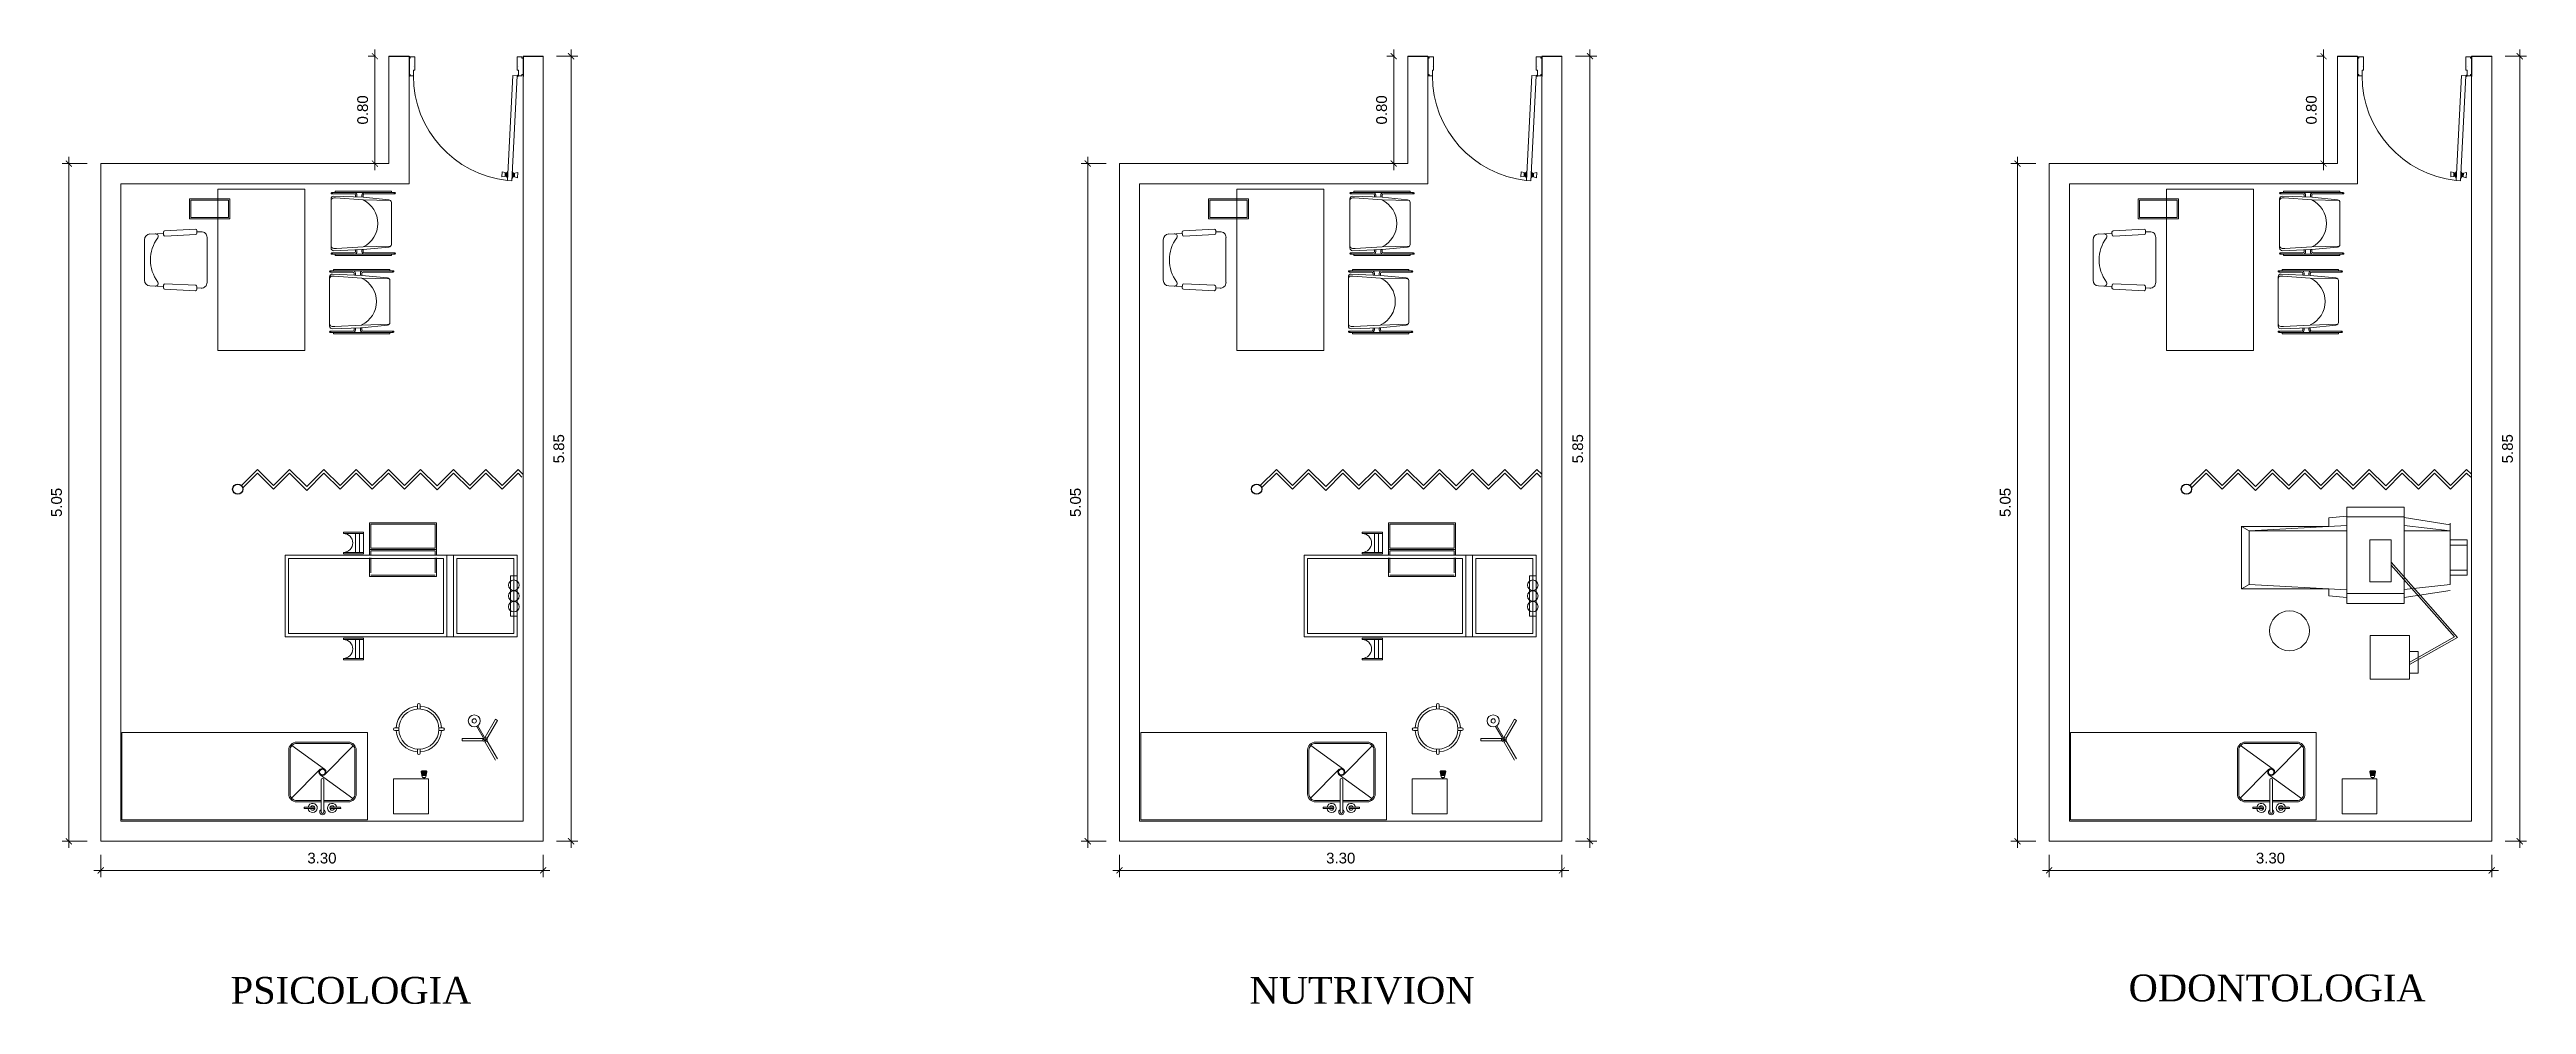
# Model space of a CAD drawing. Header units: metres. Extents: x 250.9 to 296.3, y -151.6 to -124.3.
# Drawn here: x 275.12 to 293.59, y -131.37 to -124.26 of the extents above; entities that cross this region are included whole.
import ezdxf

# ---------------------------------------------------------------- set-up
doc = ezdxf.new("R2010")
doc.units = ezdxf.units.M
doc.header["$MEASUREMENT"] = 0
doc.linetypes.add('HIDDEN', pattern=[0.375, 0.25, -0.125])
for name, color, linetype, lineweight in [('HATCH', 8, 'Continuous', 9), ('MOBILIARIO', 181, 'Continuous', 9), ('MUROS', 2, 'Continuous', 20), ('PROY', 5, 'HIDDEN', 13), ('PUERTAS', 97, 'Continuous', 13)]:
    doc.layers.add(name, color=color, linetype=linetype, lineweight=lineweight)
doc.styles.add('UNO', font='arial.ttf')
doc.dimstyles.new('EN 50', dxfattribs={"dimtxt": 0.08, "dimasz": 0.045, "dimexe": 0.05, "dimexo": 0.1, "dimgap": 0.05, "dimtad": 1, "dimlfac": -1, "dimzin": 1, "dimdsep": 46, "dimtxsty": 'UNO', "dimblk": 'ARCHTICK', "dimcen": 0.5, "dimdle": 0.05, "dimclrd": 1, "dimclre": 1, "dimclrt": 7, "dimazin": 0, "dimtm": 1e-09, "dimtfac": 1, "dimtix": 1, "dimtmove": 0, "dimatfit": 0, "dimldrblk": 'ARCHTICK', "dimfxl": 1, "dimtolj": 2, "dimlwd": 13, "dimlwe": 13, "dimarcsym": 0})

msp = doc.modelspace()

# ---------------------------------------------------------------- texts
at = {"char_height": 0.2, "width": 3.80694, "attachment_point": 1}
for s, insert in [('{\\fTimes New Roman|b0|i0|c0|p18;\\C2;ODONTOLOGIA}', (290.627, -131.15)), ('{\\fTimes New Roman|b0|i0|c0|p18;\\C2;PSICOLOGIA}', (276.472, -131.168)), ('{\\fTimes New Roman|b0|i0|c0|p18;\\C2;NUTRIVION}', (284.071, -131.168))]:
    msp.add_mtext(s, dxfattribs=dict(at, insert=insert))

# ---------------------------------------------------------------- blocks, each defined once
blk = doc.blocks.new('TARJA')
for p, q in [((-0.014, -0.022), (-0.227, 0.194)), ((0.23, 0.196), (-0.014, 0.018)), ((0.232, -0.198), (0.019, 0.018)), ((0.019, -0.022), (-0.225, -0.2)), ((-0.008, -0.3), (-0.008, -0.06)), ((0.012, -0.3), (0.012, -0.06)), ((-0.134, -0.27), (-0.134, -0.273)), ((-0.134, -0.273), (-0.054, -0.273)), ((-0.127, -0.263), (-0.055, -0.263)), ((0.139, -0.273), (0.058, -0.273)), ((0.132, -0.263), (0.059, -0.263)), ((0.139, -0.27), (0.139, -0.273))]:
    blk.add_line(p, q)
for points in [[(0.012, -0.225), (0.194, -0.225, 0.414214), (0.254, -0.165), (0.254, 0.161, 0.414214), (0.194, 0.221), (-0.19, 0.221, 0.414214), (-0.25, 0.161), (-0.25, -0.165, 0.414214), (-0.19, -0.225), (-0.007, -0.225)], [(0.012, -0.215), (0.194, -0.215, 0.414214), (0.244, -0.165), (0.244, 0.161, 0.414214), (0.194, 0.211), (-0.19, 0.211, 0.414214), (-0.24, 0.161), (-0.24, -0.165, 0.414214), (-0.19, -0.215), (-0.007, -0.215)]]:
    blk.add_lwpolyline(points, format="xyb")
for radius in [0.026, 0.021]:
    blk.add_circle((0.002, -0.002), radius)
for centre, radius, start, end in [((0.002, -0.06), 0.01, 0, 180), ((-0.127, -0.27), 0.00711, 89.9822, 179.9822), ((-0.07, -0.27), 0.0345, 185.2545, 168.7617), ((-0.07, -0.27), 0.0167, 190.9013, 156.3336), ((0.002, -0.3), 0.02, 120, 60), ((0.002, -0.3), 0.01, 180, 0), ((0.075, -0.27), 0.0345, 11.2383, 354.7455), ((0.075, -0.27), 0.0167, 23.6664, 349.0987), ((0.132, -0.27), 0.00711, 0.0178, 90.0178)]:
    blk.add_arc(centre, radius, start, end)
blk = doc.blocks.new('CESTO')
for points in [[(-0.077, 0.159), (0.073, 0.159), (0.073, -0.141), (-0.077, -0.141)], [(-0.067, 0.149), (0.063, 0.149), (0.063, -0.131), (-0.067, -0.131)]]:
    blk.add_lwpolyline(points, close=True)
blk = doc.blocks.new('gkgk')
for p, q in [((-0.037, 0.806), (-0.039, 0.766)), ((-0.013, 0.8), (-0.037, 0.806)), ((-0.035, 0.002), (0.008, 0.83)), ((-0.014, 0.776), (-0.013, 0.794)), ((-0.013, 0.794), (-0.013, 0.8)), ((-0.009, 0.793), (-0.013, 0.794)), ((-0.01, 0.776), (-0.009, 0.793)), ((-0.009, 0.793), (-0.009, 0.796)), ((-0.005, 0.796), (-0.009, 0.796)), ((-0.006, 0.773), (-0.005, 0.796)), ((-0.001, 0.798), (-0.005, 0.799)), ((-0.005, 0.796), (-0.005, 0.799)), ((-0.003, 0.77), (-0.001, 0.798)), ((0.006, 0.81), (-0.001, 0.798)), ((0.043, 0.828), (0, 0)), ((0.003, 0.758), (0.006, 0.81)), ((0.007, 0.81), (0.006, 0.81)), ((0.008, 0.83), (0.043, 0.828)), ((0.041, 0.756), (0.044, 0.808)), ((0.042, 0.808), (0.044, 0.808)), ((0.044, 0.808), (0.05, 0.796)), ((0.048, 0.767), (0.05, 0.796)), ((0.05, 0.796), (0.054, 0.796)), ((0.052, 0.77), (0.053, 0.792)), ((0.053, 0.792), (0.054, 0.796)), ((0.053, 0.792), (0.057, 0.792)), ((0.056, 0.772), (0.057, 0.79)), ((0.057, 0.79), (0.057, 0.792)), ((0.057, 0.79), (0.061, 0.79)), ((0.06, 0.772), (0.061, 0.79)), ((0.061, 0.79), (0.062, 0.796)), ((0.062, 0.796), (0.086, 0.799)), ((0.086, 0.799), (0.084, 0.76)), ((-0.015, 0.77), (-0.039, 0.766)), ((-0.014, 0.776), (-0.015, 0.77)), ((-0.01, 0.776), (-0.014, 0.776)), ((-0.01, 0.776), (-0.01, 0.773)), ((-0.006, 0.773), (-0.01, 0.773)), ((-0.006, 0.773), (-0.007, 0.77)), ((-0.003, 0.77), (-0.007, 0.77)), ((0.003, 0.758), (-0.003, 0.77)), ((0.005, 0.758), (0.003, 0.758)), ((0.04, 0.756), (0.041, 0.756)), ((0.041, 0.782), (0.041, 0.782)), ((0.041, 0.782), (0.041, 0.782)), ((0.041, 0.756), (0.048, 0.767)), ((0.048, 0.767), (0.052, 0.767)), ((0.052, 0.77), (0.056, 0.77)), ((0.052, 0.77), (0.052, 0.767)), ((0.056, 0.772), (0.06, 0.772)), ((0.056, 0.772), (0.056, 0.77)), ((0.06, 0.772), (0.06, 0.766)), ((0.06, 0.766), (0.084, 0.76)), ((-0.07, 0.002), (-0.045, 0.002)), ((-0.07, 0.002), (-0.07, -0.008)), ((-0.045, 0.002), (-0.045, -0.043)), ((-0.035, 0.002), (0, 0)), ((0.785, 0.002), (0.785, -0.043)), ((0.81, 0.002), (0.785, 0.002)), ((0.81, 0.002), (0.81, -0.008)), ((-0.08, -0.008), (-0.08, -0.138)), ((-0.08, -0.008), (-0.07, -0.008)), ((-0.08, -0.138), (-0.07, -0.138)), ((-0.07, -0.138), (-0.07, -0.148)), ((-0.07, -0.148), (-0.035, -0.148)), ((-0.035, -0.043), (-0.045, -0.043)), ((-0.045, -0.073), (-0.045, -0.073)), ((-0.045, -0.073), (-0.045, -0.073)), ((-0.035, -0.043), (-0.035, -0.148)), ((-0.035, -0.148), (-0.035, -0.043)), ((0.775, -0.043), (0.775, -0.148)), ((0.775, -0.148), (0.775, -0.043)), ((0.775, -0.043), (0.785, -0.043)), ((0.81, -0.148), (0.775, -0.148)), ((0.785, -0.073), (0.785, -0.073)), ((0.785, -0.073), (0.785, -0.073)), ((0.82, -0.008), (0.81, -0.008)), ((0.82, -0.138), (0.81, -0.138)), ((0.81, -0.138), (0.81, -0.148)), ((0.82, -0.008), (0.82, -0.138))]:
    blk.add_line(p, q)
at = {"ltscale": 0.25}
blk.add_circle((-0.04, 0.002), 0.005, dxfattribs=at)
blk.add_arc((-0.045, 0.002), 0.83, 360, 83.893)
blk = doc.blocks.new('_ArchTick')
at = {"color": 0, "linetype": 'ByBlock', "const_width": 0.15}
blk.add_lwpolyline([(-0.5, -0.5), (0.5, 0.5)], dxfattribs=at)
blk = doc.blocks.new('*D45')
at = {"color": 1, "lineweight": 13, "transparency": 16777216}
for p, q in [((275.453, -130.374), (278.853, -130.374)), ((275.503, -130.257), (275.503, -130.424)), ((278.803, -130.257), (278.803, -130.424))]:
    blk.add_line(p, q, dxfattribs=at)
at = {"layer": 'Defpoints', "color": 0, "transparency": 16777216}
for p in [(275.503, -130.157), (278.803, -130.157), (278.803, -130.374)]:
    blk.add_point(p, dxfattribs=at)
at = {"color": 1, "lineweight": 13, "transparency": 16777216, "xscale": 0.045, "yscale": 0.045, "zscale": 0.045, "rotation": 180}
blk.add_blockref('_ArchTick', (275.503, -130.374), dxfattribs=at)
at = {"color": 1, "lineweight": 13, "transparency": 16777216, "xscale": 0.045, "yscale": 0.045, "zscale": 0.045}
blk.add_blockref('_ArchTick', (278.803, -130.374), dxfattribs=at)
at = {"color": 7, "transparency": 16777216, "insert": (277.153, -130.283), "char_height": 0.08, "attachment_point": 5, "style": 'UNO'}
blk.add_mtext('\\A2;3.30', dxfattribs=at)
blk = doc.blocks.new('*D46')
at = {"color": 1, "lineweight": 13, "transparency": 16777216}
for p, q in [((275.265, -130.207), (275.265, -125.057)), ((275.403, -125.107), (275.215, -125.107)), ((275.403, -130.157), (275.215, -130.157))]:
    blk.add_line(p, q, dxfattribs=at)
at = {"layer": 'Defpoints', "color": 0, "transparency": 16777216}
for p in [(275.265, -125.107), (275.503, -125.107), (275.503, -130.157)]:
    blk.add_point(p, dxfattribs=at)
at = {"color": 1, "lineweight": 13, "transparency": 16777216, "xscale": 0.045, "yscale": 0.045, "zscale": 0.045}
for p, rotation in [((275.265, -125.107), 90), ((275.265, -130.157), 270)]:
    blk.add_blockref('_ArchTick', p, dxfattribs=dict(at, rotation=rotation))
at = {"color": 7, "transparency": 16777216, "insert": (275.174, -127.632), "char_height": 0.08, "attachment_point": 5, "rotation": 90, "style": 'UNO'}
blk.add_mtext('\\A2;5.05', dxfattribs=at)
blk = doc.blocks.new('*D47')
at = {"color": 1, "lineweight": 13, "transparency": 16777216}
for p, q in [((277.553, -124.307), (277.498, -124.307)), ((277.548, -125.157), (277.548, -124.257)), ((277.553, -125.107), (277.498, -125.107))]:
    blk.add_line(p, q, dxfattribs=at)
at = {"layer": 'Defpoints', "color": 0, "transparency": 16777216}
for p in [(277.548, -124.307), (277.653, -124.307), (277.653, -125.107)]:
    blk.add_point(p, dxfattribs=at)
at = {"color": 1, "lineweight": 13, "transparency": 16777216, "xscale": 0.045, "yscale": 0.045, "zscale": 0.045}
for p, rotation in [((277.548, -124.307), 90), ((277.548, -125.107), 270)]:
    blk.add_blockref('_ArchTick', p, dxfattribs=dict(at, rotation=rotation))
at = {"color": 7, "transparency": 16777216, "insert": (277.457, -124.707), "char_height": 0.08, "attachment_point": 5, "rotation": 90, "style": 'UNO'}
blk.add_mtext('\\A2;0.80', dxfattribs=at)
blk = doc.blocks.new('*D48')
at = {"color": 1, "lineweight": 13, "transparency": 16777216}
for p, q in [((278.903, -124.307), (279.061, -124.307)), ((279.011, -124.257), (279.011, -130.207)), ((278.903, -130.157), (279.061, -130.157))]:
    blk.add_line(p, q, dxfattribs=at)
at = {"layer": 'Defpoints', "color": 0, "transparency": 16777216}
for p in [(278.803, -124.307), (278.803, -130.157), (279.011, -130.157)]:
    blk.add_point(p, dxfattribs=at)
at = {"color": 1, "lineweight": 13, "transparency": 16777216, "xscale": 0.045, "yscale": 0.045, "zscale": 0.045}
for p, rotation in [((279.011, -124.307), 90), ((279.011, -130.157), 270)]:
    blk.add_blockref('_ArchTick', p, dxfattribs=dict(at, rotation=rotation))
at = {"color": 7, "transparency": 16777216, "insert": (278.92, -127.232), "char_height": 0.08, "attachment_point": 5, "rotation": 90, "style": 'UNO'}
blk.add_mtext('\\A2;5.85', dxfattribs=at)
blk = doc.blocks.new('*D49')
at = {"color": 1, "lineweight": 13, "transparency": 16777216}
for p, q in [((283.051, -130.374), (286.451, -130.374)), ((283.101, -130.257), (283.101, -130.424)), ((286.401, -130.257), (286.401, -130.424))]:
    blk.add_line(p, q, dxfattribs=at)
at = {"layer": 'Defpoints', "color": 0, "transparency": 16777216}
for p in [(283.101, -130.157), (286.401, -130.157), (286.401, -130.374)]:
    blk.add_point(p, dxfattribs=at)
at = {"color": 1, "lineweight": 13, "transparency": 16777216, "xscale": 0.045, "yscale": 0.045, "zscale": 0.045, "rotation": 180}
blk.add_blockref('_ArchTick', (283.101, -130.374), dxfattribs=at)
at = {"color": 1, "lineweight": 13, "transparency": 16777216, "xscale": 0.045, "yscale": 0.045, "zscale": 0.045}
blk.add_blockref('_ArchTick', (286.401, -130.374), dxfattribs=at)
at = {"color": 7, "transparency": 16777216, "insert": (284.751, -130.283), "char_height": 0.08, "attachment_point": 5, "style": 'UNO'}
blk.add_mtext('\\A2;3.30', dxfattribs=at)
blk = doc.blocks.new('*D50')
at = {"color": 1, "lineweight": 13, "transparency": 16777216}
for p, q in [((282.864, -130.207), (282.864, -125.057)), ((283.001, -125.107), (282.814, -125.107)), ((283.001, -130.157), (282.814, -130.157))]:
    blk.add_line(p, q, dxfattribs=at)
at = {"layer": 'Defpoints', "color": 0, "transparency": 16777216}
for p in [(282.864, -125.107), (283.101, -125.107), (283.101, -130.157)]:
    blk.add_point(p, dxfattribs=at)
at = {"color": 1, "lineweight": 13, "transparency": 16777216, "xscale": 0.045, "yscale": 0.045, "zscale": 0.045}
for p, rotation in [((282.864, -125.107), 90), ((282.864, -130.157), 270)]:
    blk.add_blockref('_ArchTick', p, dxfattribs=dict(at, rotation=rotation))
at = {"color": 7, "transparency": 16777216, "insert": (282.773, -127.632), "char_height": 0.08, "attachment_point": 5, "rotation": 90, "style": 'UNO'}
blk.add_mtext('\\A2;5.05', dxfattribs=at)
blk = doc.blocks.new('*D51')
at = {"color": 1, "lineweight": 13, "transparency": 16777216}
for p, q in [((285.151, -124.307), (285.096, -124.307)), ((285.146, -125.157), (285.146, -124.257)), ((285.151, -125.107), (285.096, -125.107))]:
    blk.add_line(p, q, dxfattribs=at)
at = {"layer": 'Defpoints', "color": 0, "transparency": 16777216}
for p in [(285.146, -124.307), (285.251, -124.307), (285.251, -125.107)]:
    blk.add_point(p, dxfattribs=at)
at = {"color": 1, "lineweight": 13, "transparency": 16777216, "xscale": 0.045, "yscale": 0.045, "zscale": 0.045}
for p, rotation in [((285.146, -124.307), 90), ((285.146, -125.107), 270)]:
    blk.add_blockref('_ArchTick', p, dxfattribs=dict(at, rotation=rotation))
at = {"color": 7, "transparency": 16777216, "insert": (285.056, -124.707), "char_height": 0.08, "attachment_point": 5, "rotation": 90, "style": 'UNO'}
blk.add_mtext('\\A2;0.80', dxfattribs=at)
blk = doc.blocks.new('*D52')
at = {"color": 1, "lineweight": 13, "transparency": 16777216}
for p, q in [((286.501, -124.307), (286.66, -124.307)), ((286.61, -124.257), (286.61, -130.207)), ((286.501, -130.157), (286.66, -130.157))]:
    blk.add_line(p, q, dxfattribs=at)
at = {"layer": 'Defpoints', "color": 0, "transparency": 16777216}
for p in [(286.401, -124.307), (286.401, -130.157), (286.61, -130.157)]:
    blk.add_point(p, dxfattribs=at)
at = {"color": 1, "lineweight": 13, "transparency": 16777216, "xscale": 0.045, "yscale": 0.045, "zscale": 0.045}
for p, rotation in [((286.61, -124.307), 90), ((286.61, -130.157), 270)]:
    blk.add_blockref('_ArchTick', p, dxfattribs=dict(at, rotation=rotation))
at = {"color": 7, "transparency": 16777216, "insert": (286.519, -127.232), "char_height": 0.08, "attachment_point": 5, "rotation": 90, "style": 'UNO'}
blk.add_mtext('\\A2;5.85', dxfattribs=at)
blk = doc.blocks.new('*D53')
at = {"color": 1, "lineweight": 13, "transparency": 16777216}
for p, q in [((289.985, -130.374), (293.385, -130.374)), ((290.035, -130.257), (290.035, -130.424)), ((293.335, -130.257), (293.335, -130.424))]:
    blk.add_line(p, q, dxfattribs=at)
at = {"layer": 'Defpoints', "color": 0, "transparency": 16777216}
for p in [(290.035, -130.157), (293.335, -130.157), (293.335, -130.374)]:
    blk.add_point(p, dxfattribs=at)
at = {"color": 1, "lineweight": 13, "transparency": 16777216, "xscale": 0.045, "yscale": 0.045, "zscale": 0.045, "rotation": 180}
blk.add_blockref('_ArchTick', (290.035, -130.374), dxfattribs=at)
at = {"color": 1, "lineweight": 13, "transparency": 16777216, "xscale": 0.045, "yscale": 0.045, "zscale": 0.045}
blk.add_blockref('_ArchTick', (293.335, -130.374), dxfattribs=at)
at = {"color": 7, "transparency": 16777216, "insert": (291.685, -130.283), "char_height": 0.08, "attachment_point": 5, "style": 'UNO'}
blk.add_mtext('\\A2;3.30', dxfattribs=at)
blk = doc.blocks.new('*D54')
at = {"color": 1, "lineweight": 13, "transparency": 16777216}
for p, q in [((289.798, -130.207), (289.798, -125.057)), ((289.935, -125.107), (289.748, -125.107)), ((289.935, -130.157), (289.748, -130.157))]:
    blk.add_line(p, q, dxfattribs=at)
at = {"layer": 'Defpoints', "color": 0, "transparency": 16777216}
for p in [(289.798, -125.107), (290.035, -125.107), (290.035, -130.157)]:
    blk.add_point(p, dxfattribs=at)
at = {"color": 1, "lineweight": 13, "transparency": 16777216, "xscale": 0.045, "yscale": 0.045, "zscale": 0.045}
for p, rotation in [((289.798, -125.107), 90), ((289.798, -130.157), 270)]:
    blk.add_blockref('_ArchTick', p, dxfattribs=dict(at, rotation=rotation))
at = {"color": 7, "transparency": 16777216, "insert": (289.707, -127.632), "char_height": 0.08, "attachment_point": 5, "rotation": 90, "style": 'UNO'}
blk.add_mtext('\\A2;5.05', dxfattribs=at)
blk = doc.blocks.new('*D55')
at = {"color": 1, "lineweight": 13, "transparency": 16777216}
for p, q in [((292.085, -124.307), (292.031, -124.307)), ((292.081, -125.157), (292.081, -124.257)), ((292.085, -125.107), (292.031, -125.107))]:
    blk.add_line(p, q, dxfattribs=at)
at = {"layer": 'Defpoints', "color": 0, "transparency": 16777216}
for p in [(292.081, -124.307), (292.185, -124.307), (292.185, -125.107)]:
    blk.add_point(p, dxfattribs=at)
at = {"color": 1, "lineweight": 13, "transparency": 16777216, "xscale": 0.045, "yscale": 0.045, "zscale": 0.045}
for p, rotation in [((292.081, -124.307), 90), ((292.081, -125.107), 270)]:
    blk.add_blockref('_ArchTick', p, dxfattribs=dict(at, rotation=rotation))
at = {"color": 7, "transparency": 16777216, "insert": (291.99, -124.707), "char_height": 0.08, "attachment_point": 5, "rotation": 90, "style": 'UNO'}
blk.add_mtext('\\A2;0.80', dxfattribs=at)
blk = doc.blocks.new('*D56')
at = {"color": 1, "lineweight": 13, "transparency": 16777216}
for p, q in [((293.435, -124.307), (293.594, -124.307)), ((293.544, -124.257), (293.544, -130.207)), ((293.435, -130.157), (293.594, -130.157))]:
    blk.add_line(p, q, dxfattribs=at)
at = {"layer": 'Defpoints', "color": 0, "transparency": 16777216}
for p in [(293.335, -124.307), (293.335, -130.157), (293.544, -130.157)]:
    blk.add_point(p, dxfattribs=at)
at = {"color": 1, "lineweight": 13, "transparency": 16777216, "xscale": 0.045, "yscale": 0.045, "zscale": 0.045}
for p, rotation in [((293.544, -124.307), 90), ((293.544, -130.157), 270)]:
    blk.add_blockref('_ArchTick', p, dxfattribs=dict(at, rotation=rotation))
at = {"color": 7, "transparency": 16777216, "insert": (293.453, -127.232), "char_height": 0.08, "attachment_point": 5, "rotation": 90, "style": 'UNO'}
blk.add_mtext('\\A2;5.85', dxfattribs=at)
blk = doc.blocks.new('CAMILLA')
at = {"layer": 'MOBILIARIO'}
for p, q in [((4117.009, 2569.585), (4117.435, 2569.585)), ((4117.57, 2569.549), (4118.22, 2569.549)), ((4118.165, 2569.517), (4118.22, 2569.549)), ((4118.22, 2569.085), (4118.22, 2569.549)), ((4118.22, 2569.549), (4118.22, 2569.082)), ((4116.665, 2569.117), (4116.665, 2569.517)), ((4116.665, 2569.517), (4116.665, 2569.117)), ((4118.165, 2569.517), (4118.165, 2569.117)), ((4118.165, 2569.117), (4118.165, 2569.517)), ((4116.665, 2569.117), (4117.009, 2569.117)), ((4117.009, 2569.014), (4117.435, 2569.014)), ((4117.435, 2569.117), (4118.165, 2569.117)), ((4117.57, 2569.085), (4118.22, 2569.085)), ((4118.165, 2569.117), (4118.22, 2569.085))]:
    blk.add_line(p, q, dxfattribs=at)
for points in [[(4117.105, 2569.35), (4116.61, 2569.912), (4116.963, 2570.111)], [(4117.105, 2569.373), (4116.633, 2569.908), (4116.97, 2570.098)], [(4116.665, 2569.562), (4117.009, 2569.615)], [(4116.665, 2569.517), (4117.009, 2569.556)], [(4117.435, 2569.614), (4117.57, 2569.603), (4117.57, 2569.549)], [(4117.435, 2569.557), (4118.165, 2569.517)], [(4116.665, 2569.446), (4116.665, 2569.19)], [(4116.665, 2569.189), (4116.665, 2569.444)], [(4116.665, 2569.117), (4117.009, 2569.079)], [(4116.665, 2569.117), (4116.665, 2569.06)], [(4116.665, 2569.072), (4117.009, 2569.019)], [(4117.435, 2569.078), (4118.165, 2569.117)], [(4117.435, 2569.008), (4117.57, 2569.02), (4117.57, 2569.085)]]:
    blk.add_lwpolyline(points, dxfattribs=at)
for points in [[(4116.969, 2570.178), (4116.903, 2570.178), (4116.903, 2570.018), (4116.969, 2570.018)], [(4116.969, 2570.224), (4117.262, 2570.224), (4117.262, 2569.898), (4116.969, 2569.898)], [(4117.009, 2569.659), (4117.435, 2569.659), (4117.435, 2568.941), (4117.009, 2568.941)], [(4116.665, 2569.225), (4116.537, 2569.225), (4116.537, 2569.449), (4116.665, 2569.449)], [(4116.665, 2569.41), (4116.537, 2569.41), (4116.537, 2569.185), (4116.665, 2569.185)], [(4117.105, 2569.497), (4117.263, 2569.497), (4117.263, 2569.186), (4117.105, 2569.186)]]:
    blk.add_lwpolyline(points, close=True, dxfattribs=at)

# ---------------------------------------------------------------- dimensions: what is measured, and where the dimension line sits
for base, p1, p2, picture, middle in [((277.548, -124.307), (277.653, -125.107), (277.653, -124.307), '*D47', (277.457, -124.707)), ((279.011, -130.157), (278.803, -124.307), (278.803, -130.157), '*D48', (278.92, -127.232)), ((285.146, -124.307), (285.251, -125.107), (285.251, -124.307), '*D51', (285.056, -124.707)), ((286.61, -130.157), (286.401, -124.307), (286.401, -130.157), '*D52', (286.519, -127.232)), ((292.081, -124.307), (292.185, -125.107), (292.185, -124.307), '*D55', (291.99, -124.707)), ((293.544, -130.157), (293.335, -124.307), (293.335, -130.157), '*D56', (293.453, -127.232)), ((275.265, -125.107), (275.503, -130.157), (275.503, -125.107), '*D46', (275.174, -127.632)), ((282.864, -125.107), (283.101, -130.157), (283.101, -125.107), '*D50', (282.773, -127.632)), ((289.798, -125.107), (290.035, -130.157), (290.035, -125.107), '*D54', (289.707, -127.632))]:
    dim = msp.add_linear_dim(base=base, p1=p1, p2=p2, angle=90, dimstyle='EN 50')
    dim.commit()
    dim.dimension.update_dxf_attribs({"geometry": picture, "text_midpoint": middle})
for base, p1, p2, picture, middle in [((278.803, -130.374), (275.503, -130.157), (278.803, -130.157), '*D45', (277.153, -130.283)), ((286.401, -130.374), (283.101, -130.157), (286.401, -130.157), '*D49', (284.751, -130.283)), ((293.335, -130.374), (290.035, -130.157), (293.335, -130.157), '*D53', (291.685, -130.283))]:
    dim = msp.add_linear_dim(base=base, p1=p1, p2=p2, dimstyle='EN 50')
    dim.commit()
    dim.dimension.update_dxf_attribs({"geometry": picture, "text_midpoint": middle})

# ---------------------------------------------------------------- linework, layer by layer
for p, q in [((277.653, -124.307), (277.803, -124.307)), ((277.803, -124.307), (277.803, -124.457)), ((278.653, -124.307), (278.803, -124.307)), ((278.653, -124.307), (278.653, -124.457)), ((285.251, -124.307), (285.401, -124.307)), ((285.401, -124.307), (285.401, -124.457)), ((286.251, -124.307), (286.401, -124.307)), ((286.251, -124.307), (286.251, -124.457)), ((292.185, -124.307), (292.335, -124.307)), ((292.335, -124.307), (292.335, -124.457)), ((293.185, -124.307), (293.335, -124.307)), ((293.185, -124.307), (293.185, -124.457))]:
    msp.add_line(p, q)
for centre in [(276.525, -127.533), (284.124, -127.533), (291.058, -127.533)]:
    msp.add_circle(centre, 0.038)
at = {"layer": 'HATCH'}
for p, q in [((277.221, -125.378), (277.221, -125.37)), ((277.221, -125.378), (277.221, -125.389)), ((277.221, -125.719), (277.221, -125.383)), ((277.233, -125.323), (277.225, -125.323)), ((277.233, -125.333), (277.225, -125.333)), ((277.394, -125.323), (277.233, -125.323)), ((277.394, -125.333), (277.233, -125.333)), ((277.254, -125.363), (277.241, -125.363)), ((277.461, -125.358), (277.242, -125.35)), ((277.671, -125.313), (277.251, -125.313)), ((277.251, -125.323), (277.251, -125.313)), ((277.254, -125.363), (277.461, -125.378)), ((277.473, -125.323), (277.376, -125.323)), ((277.404, -125.356), (277.404, -125.343)), ((277.451, -125.323), (277.414, -125.323)), ((277.414, -125.356), (277.414, -125.343)), ((277.451, -125.323), (277.473, -125.323)), ((277.461, -125.323), (277.451, -125.323)), ((277.451, -125.343), (277.451, -125.358)), ((277.461, -125.323), (277.482, -125.323)), ((277.461, -125.343), (277.461, -125.358)), ((277.461, -125.358), (277.461, -125.343)), ((277.652, -125.377), (277.461, -125.358)), ((277.461, -125.378), (277.665, -125.383)), ((277.688, -125.323), (277.471, -125.323)), ((277.671, -125.333), (277.471, -125.333)), ((277.471, -125.333), (277.488, -125.333)), ((277.482, -125.323), (277.696, -125.323)), ((277.488, -125.333), (277.671, -125.333)), ((277.671, -125.323), (277.671, -125.313)), ((277.671, -125.333), (277.688, -125.333)), ((277.671, -125.709), (277.671, -125.397)), ((277.688, -125.323), (277.696, -125.323)), ((277.688, -125.333), (277.696, -125.333)), ((284.819, -125.378), (284.819, -125.37)), ((284.819, -125.378), (284.819, -125.389)), ((284.819, -125.719), (284.819, -125.383)), ((284.831, -125.323), (284.824, -125.323)), ((284.831, -125.333), (284.824, -125.333)), ((284.993, -125.323), (284.831, -125.323)), ((284.993, -125.333), (284.831, -125.333)), ((284.853, -125.363), (284.839, -125.363)), ((285.059, -125.358), (284.841, -125.35)), ((285.269, -125.313), (284.849, -125.313)), ((284.849, -125.323), (284.849, -125.313)), ((284.853, -125.363), (285.059, -125.378)), ((285.072, -125.323), (284.975, -125.323)), ((285.003, -125.356), (285.003, -125.343)), ((285.049, -125.323), (285.013, -125.323)), ((285.013, -125.356), (285.013, -125.343)), ((285.049, -125.323), (285.072, -125.323)), ((285.059, -125.323), (285.049, -125.323)), ((285.049, -125.343), (285.049, -125.358)), ((285.059, -125.323), (285.081, -125.323)), ((285.059, -125.343), (285.059, -125.358)), ((285.059, -125.358), (285.059, -125.343)), ((285.25, -125.377), (285.059, -125.358)), ((285.059, -125.378), (285.264, -125.383)), ((285.287, -125.323), (285.069, -125.323)), ((285.269, -125.333), (285.069, -125.333)), ((285.069, -125.333), (285.086, -125.333)), ((285.081, -125.323), (285.294, -125.323)), ((285.086, -125.333), (285.269, -125.333)), ((285.269, -125.323), (285.269, -125.313)), ((285.269, -125.333), (285.287, -125.333)), ((285.269, -125.709), (285.269, -125.397)), ((285.287, -125.323), (285.294, -125.323)), ((285.287, -125.333), (285.294, -125.333)), ((291.753, -125.378), (291.753, -125.37)), ((291.753, -125.378), (291.753, -125.389)), ((291.753, -125.719), (291.753, -125.383)), ((291.765, -125.323), (291.758, -125.323)), ((291.765, -125.333), (291.758, -125.333)), ((291.927, -125.323), (291.765, -125.323)), ((291.927, -125.333), (291.765, -125.333)), ((291.787, -125.363), (291.773, -125.363)), ((291.993, -125.358), (291.775, -125.35)), ((292.203, -125.313), (291.783, -125.313)), ((291.783, -125.323), (291.783, -125.313)), ((291.787, -125.363), (291.993, -125.378)), ((292.006, -125.323), (291.909, -125.323)), ((291.937, -125.356), (291.937, -125.343)), ((291.983, -125.323), (291.947, -125.323)), ((291.947, -125.356), (291.947, -125.343)), ((291.983, -125.323), (292.006, -125.323)), ((291.993, -125.323), (291.983, -125.323)), ((291.983, -125.343), (291.983, -125.358)), ((291.993, -125.323), (292.015, -125.323)), ((291.993, -125.343), (291.993, -125.358)), ((291.993, -125.358), (291.993, -125.343)), ((292.184, -125.377), (291.993, -125.358)), ((291.993, -125.378), (292.198, -125.383)), ((292.221, -125.323), (292.003, -125.323)), ((292.203, -125.333), (292.003, -125.333)), ((292.003, -125.333), (292.02, -125.333)), ((292.015, -125.323), (292.228, -125.323)), ((292.02, -125.333), (292.203, -125.333)), ((292.203, -125.323), (292.203, -125.313)), ((292.203, -125.333), (292.221, -125.333)), ((292.203, -125.709), (292.203, -125.397)), ((292.221, -125.323), (292.228, -125.323)), ((292.221, -125.333), (292.228, -125.333)), ((275.98, -125.607), (276.21, -125.596)), ((276.22, -125.606), (276.221, -125.626)), ((283.579, -125.607), (283.809, -125.596)), ((283.819, -125.606), (283.82, -125.626)), ((290.513, -125.607), (290.743, -125.596)), ((290.753, -125.606), (290.754, -125.626)), ((275.829, -125.674), (275.829, -125.976)), ((275.87, -125.632), (275.971, -125.627)), ((275.971, -125.617), (275.972, -125.637)), ((275.982, -125.647), (276.212, -125.636)), ((276.221, -125.616), (276.252, -125.615)), ((276.297, -125.657), (276.297, -125.993)), ((277.221, -125.71), (277.221, -125.71)), ((277.221, -125.728), (277.221, -125.71)), ((277.221, -125.728), (277.221, -125.736)), ((277.232, -125.773), (277.225, -125.773)), ((277.232, -125.783), (277.225, -125.783)), ((277.394, -125.773), (277.232, -125.773)), ((277.232, -125.773), (277.394, -125.773)), ((277.232, -125.773), (277.232, -125.773)), ((277.394, -125.783), (277.232, -125.783)), ((277.232, -125.783), (277.232, -125.783)), ((277.251, -125.783), (277.232, -125.783)), ((277.25, -125.739), (277.241, -125.739)), ((277.451, -125.748), (277.242, -125.756)), ((277.25, -125.739), (277.261, -125.739)), ((277.251, -125.793), (277.251, -125.783)), ((277.251, -125.793), (277.251, -125.783)), ((277.251, -125.793), (277.251, -125.783)), ((277.251, -125.783), (277.281, -125.783)), ((277.251, -125.793), (277.251, -125.783)), ((277.251, -125.793), (277.251, -125.783)), ((277.671, -125.793), (277.251, -125.793)), ((277.251, -125.793), (277.671, -125.793)), ((277.261, -125.739), (277.461, -125.728)), ((277.471, -125.783), (277.394, -125.783)), ((277.404, -125.75), (277.404, -125.763)), ((277.414, -125.75), (277.414, -125.763)), ((277.414, -125.773), (277.414, -125.773)), ((277.451, -125.748), (277.461, -125.748)), ((277.451, -125.748), (277.451, -125.763)), ((277.665, -125.723), (277.461, -125.728)), ((277.461, -125.728), (277.461, -125.728)), ((277.652, -125.729), (277.461, -125.748)), ((277.461, -125.763), (277.461, -125.748)), ((277.461, -125.763), (277.461, -125.748)), ((277.471, -125.773), (277.688, -125.773)), ((277.689, -125.773), (277.471, -125.773)), ((277.471, -125.783), (277.688, -125.783)), ((277.671, -125.783), (277.641, -125.783)), ((277.652, -125.729), (277.652, -125.729)), ((277.671, -125.793), (277.671, -125.783)), ((277.671, -125.793), (277.671, -125.783)), ((277.671, -125.783), (277.688, -125.783)), ((277.671, -125.793), (277.671, -125.783)), ((277.671, -125.793), (277.671, -125.783)), ((277.671, -125.793), (277.671, -125.783)), ((277.688, -125.773), (277.685, -125.773)), ((277.687, -125.783), (277.696, -125.783)), ((277.687, -125.783), (277.688, -125.783)), ((277.689, -125.773), (277.692, -125.773)), ((277.692, -125.773), (277.696, -125.773)), ((283.428, -125.674), (283.428, -125.976)), ((283.468, -125.632), (283.57, -125.627)), ((283.569, -125.617), (283.57, -125.637)), ((283.581, -125.647), (283.81, -125.636)), ((283.82, -125.616), (283.851, -125.615)), ((283.895, -125.657), (283.895, -125.993)), ((284.819, -125.71), (284.82, -125.71)), ((284.819, -125.728), (284.819, -125.71)), ((284.819, -125.728), (284.819, -125.736)), ((284.831, -125.773), (284.824, -125.773)), ((284.831, -125.783), (284.824, -125.783)), ((284.993, -125.773), (284.831, -125.773)), ((284.831, -125.773), (284.993, -125.773)), ((284.831, -125.773), (284.831, -125.773)), ((284.993, -125.783), (284.831, -125.783)), ((284.831, -125.783), (284.831, -125.783)), ((284.849, -125.783), (284.831, -125.783)), ((284.849, -125.739), (284.839, -125.739)), ((285.049, -125.748), (284.841, -125.756)), ((284.849, -125.739), (284.859, -125.739)), ((284.849, -125.793), (284.849, -125.783)), ((284.849, -125.793), (284.849, -125.783)), ((284.849, -125.793), (284.849, -125.783)), ((284.849, -125.783), (284.879, -125.783)), ((284.849, -125.793), (284.849, -125.783)), ((284.849, -125.793), (284.849, -125.783)), ((285.269, -125.793), (284.849, -125.793)), ((284.849, -125.793), (285.269, -125.793)), ((284.859, -125.739), (285.059, -125.728)), ((285.069, -125.783), (284.993, -125.783)), ((285.003, -125.75), (285.003, -125.763)), ((285.013, -125.75), (285.013, -125.763)), ((285.013, -125.773), (285.013, -125.773)), ((285.049, -125.748), (285.059, -125.748)), ((285.049, -125.748), (285.049, -125.763)), ((285.264, -125.723), (285.059, -125.728)), ((285.059, -125.728), (285.059, -125.728)), ((285.25, -125.729), (285.059, -125.748)), ((285.059, -125.763), (285.059, -125.748)), ((285.059, -125.763), (285.059, -125.748)), ((285.069, -125.773), (285.287, -125.773)), ((285.288, -125.773), (285.069, -125.773)), ((285.069, -125.783), (285.287, -125.783)), ((285.269, -125.783), (285.239, -125.783)), ((285.25, -125.729), (285.25, -125.729)), ((285.269, -125.793), (285.269, -125.783)), ((285.269, -125.793), (285.269, -125.783)), ((285.269, -125.783), (285.287, -125.783)), ((285.269, -125.793), (285.269, -125.783)), ((285.269, -125.793), (285.269, -125.783)), ((285.269, -125.793), (285.269, -125.783)), ((285.287, -125.773), (285.284, -125.773)), ((285.286, -125.783), (285.294, -125.783)), ((285.286, -125.783), (285.287, -125.783)), ((285.288, -125.773), (285.29, -125.773)), ((285.29, -125.773), (285.294, -125.773)), ((290.362, -125.674), (290.362, -125.976)), ((290.403, -125.632), (290.504, -125.627)), ((290.503, -125.617), (290.504, -125.637)), ((290.515, -125.647), (290.745, -125.636)), ((290.754, -125.616), (290.785, -125.615)), ((290.829, -125.657), (290.829, -125.993)), ((291.753, -125.71), (291.754, -125.71)), ((291.753, -125.728), (291.753, -125.71)), ((291.753, -125.728), (291.753, -125.736)), ((291.765, -125.773), (291.758, -125.773)), ((291.765, -125.783), (291.758, -125.783)), ((291.927, -125.773), (291.765, -125.773)), ((291.765, -125.773), (291.927, -125.773)), ((291.765, -125.773), (291.765, -125.773)), ((291.927, -125.783), (291.765, -125.783)), ((291.765, -125.783), (291.765, -125.783)), ((291.783, -125.783), (291.765, -125.783)), ((291.783, -125.739), (291.773, -125.739)), ((291.983, -125.748), (291.775, -125.756)), ((291.783, -125.739), (291.793, -125.739)), ((291.783, -125.793), (291.783, -125.783)), ((291.783, -125.793), (291.783, -125.783)), ((291.783, -125.793), (291.783, -125.783)), ((291.783, -125.783), (291.813, -125.783)), ((291.783, -125.793), (291.783, -125.783)), ((291.783, -125.793), (291.783, -125.783)), ((292.203, -125.793), (291.783, -125.793)), ((291.783, -125.793), (292.203, -125.793)), ((291.793, -125.739), (291.993, -125.728)), ((292.003, -125.783), (291.927, -125.783)), ((291.937, -125.75), (291.937, -125.763)), ((291.947, -125.75), (291.947, -125.763)), ((291.947, -125.773), (291.947, -125.773)), ((291.983, -125.748), (291.993, -125.748)), ((291.983, -125.748), (291.983, -125.763)), ((292.198, -125.723), (291.993, -125.728)), ((291.993, -125.728), (291.993, -125.728)), ((292.184, -125.729), (291.993, -125.748)), ((291.993, -125.763), (291.993, -125.748)), ((291.993, -125.763), (291.993, -125.748)), ((292.003, -125.773), (292.221, -125.773)), ((292.222, -125.773), (292.003, -125.773)), ((292.003, -125.783), (292.221, -125.783)), ((292.203, -125.783), (292.173, -125.783)), ((292.184, -125.729), (292.184, -125.729)), ((292.203, -125.793), (292.203, -125.783)), ((292.203, -125.793), (292.203, -125.783)), ((292.203, -125.783), (292.221, -125.783)), ((292.203, -125.793), (292.203, -125.783)), ((292.203, -125.793), (292.203, -125.783)), ((292.203, -125.793), (292.203, -125.783)), ((292.221, -125.773), (292.218, -125.773)), ((292.22, -125.783), (292.228, -125.783)), ((292.22, -125.783), (292.221, -125.783)), ((292.222, -125.773), (292.224, -125.773)), ((292.224, -125.773), (292.228, -125.773)), ((277.21, -125.96), (277.21, -125.951)), ((277.21, -125.96), (277.21, -125.97)), ((277.21, -126.301), (277.21, -125.965)), ((277.222, -125.905), (277.214, -125.905)), ((277.222, -125.915), (277.214, -125.915)), ((277.383, -125.905), (277.222, -125.905)), ((277.383, -125.915), (277.222, -125.915)), ((277.243, -125.945), (277.23, -125.945)), ((277.45, -125.94), (277.231, -125.931)), ((277.66, -125.895), (277.24, -125.895)), ((277.24, -125.905), (277.24, -125.895)), ((277.243, -125.945), (277.45, -125.96)), ((277.462, -125.905), (277.365, -125.905)), ((277.393, -125.938), (277.393, -125.925)), ((277.44, -125.905), (277.403, -125.905)), ((277.403, -125.938), (277.403, -125.925)), ((277.44, -125.905), (277.462, -125.905)), ((277.45, -125.905), (277.44, -125.905)), ((277.44, -125.925), (277.44, -125.939)), ((277.45, -125.905), (277.471, -125.905)), ((277.45, -125.925), (277.45, -125.94)), ((277.45, -125.94), (277.45, -125.925)), ((277.641, -125.959), (277.45, -125.94)), ((277.45, -125.96), (277.654, -125.965)), ((277.677, -125.905), (277.46, -125.905)), ((277.66, -125.915), (277.46, -125.915)), ((277.46, -125.915), (277.477, -125.915)), ((277.471, -125.905), (277.685, -125.905)), ((277.477, -125.915), (277.66, -125.915)), ((277.66, -125.905), (277.66, -125.895)), ((277.66, -125.915), (277.677, -125.915)), ((277.66, -126.291), (277.66, -125.979)), ((277.677, -125.905), (277.685, -125.905)), ((277.677, -125.915), (277.685, -125.915)), ((284.808, -125.96), (284.808, -125.951)), ((284.808, -125.96), (284.808, -125.97)), ((284.808, -126.301), (284.808, -125.965)), ((284.82, -125.905), (284.813, -125.905)), ((284.82, -125.915), (284.813, -125.915)), ((284.982, -125.905), (284.82, -125.905)), ((284.982, -125.915), (284.82, -125.915)), ((284.842, -125.945), (284.828, -125.945)), ((285.048, -125.94), (284.83, -125.931)), ((285.258, -125.895), (284.838, -125.895)), ((284.838, -125.905), (284.838, -125.895)), ((284.842, -125.945), (285.048, -125.96)), ((285.061, -125.905), (284.964, -125.905)), ((284.992, -125.938), (284.992, -125.925)), ((285.038, -125.905), (285.002, -125.905)), ((285.002, -125.938), (285.002, -125.925)), ((285.038, -125.905), (285.061, -125.905)), ((285.048, -125.905), (285.038, -125.905)), ((285.038, -125.925), (285.038, -125.939)), ((285.048, -125.905), (285.07, -125.905)), ((285.048, -125.925), (285.048, -125.94)), ((285.048, -125.94), (285.048, -125.925)), ((285.239, -125.959), (285.048, -125.94)), ((285.048, -125.96), (285.253, -125.965)), ((285.276, -125.905), (285.058, -125.905)), ((285.258, -125.915), (285.058, -125.915)), ((285.058, -125.915), (285.075, -125.915)), ((285.07, -125.905), (285.284, -125.905)), ((285.075, -125.915), (285.258, -125.915)), ((285.258, -125.905), (285.258, -125.895)), ((285.258, -125.915), (285.276, -125.915)), ((285.258, -126.291), (285.258, -125.979)), ((285.276, -125.905), (285.284, -125.905)), ((285.276, -125.915), (285.284, -125.915)), ((291.742, -125.96), (291.742, -125.951)), ((291.742, -125.96), (291.742, -125.97)), ((291.742, -126.301), (291.742, -125.965)), ((291.754, -125.905), (291.747, -125.905)), ((291.754, -125.915), (291.747, -125.915)), ((291.916, -125.905), (291.754, -125.905)), ((291.916, -125.915), (291.754, -125.915)), ((291.776, -125.945), (291.762, -125.945)), ((291.982, -125.94), (291.764, -125.931)), ((292.192, -125.895), (291.772, -125.895)), ((291.772, -125.905), (291.772, -125.895)), ((291.776, -125.945), (291.982, -125.96)), ((291.995, -125.905), (291.898, -125.905)), ((291.926, -125.938), (291.926, -125.925)), ((291.972, -125.905), (291.936, -125.905)), ((291.936, -125.938), (291.936, -125.925)), ((291.972, -125.905), (291.995, -125.905)), ((291.982, -125.905), (291.972, -125.905)), ((291.972, -125.925), (291.972, -125.939)), ((291.982, -125.905), (292.004, -125.905)), ((291.982, -125.925), (291.982, -125.94)), ((291.982, -125.94), (291.982, -125.925)), ((292.173, -125.959), (291.982, -125.94)), ((291.982, -125.96), (292.187, -125.965)), ((292.21, -125.905), (291.992, -125.905)), ((292.192, -125.915), (291.992, -125.915)), ((291.992, -125.915), (292.009, -125.915)), ((292.004, -125.905), (292.218, -125.905)), ((292.009, -125.915), (292.192, -125.915)), ((292.192, -125.905), (292.192, -125.895)), ((292.192, -125.915), (292.21, -125.915)), ((292.192, -126.291), (292.192, -125.979)), ((292.21, -125.905), (292.218, -125.905)), ((292.21, -125.915), (292.218, -125.915)), ((275.87, -126.018), (275.971, -126.023)), ((275.971, -126.033), (275.972, -126.013)), ((275.98, -126.043), (276.21, -126.054)), ((275.982, -126.003), (276.212, -126.014)), ((276.22, -126.044), (276.221, -126.024)), ((276.221, -126.034), (276.252, -126.036)), ((283.468, -126.018), (283.57, -126.023)), ((283.569, -126.033), (283.57, -126.013)), ((283.579, -126.043), (283.809, -126.054)), ((283.581, -126.003), (283.81, -126.014)), ((283.819, -126.044), (283.82, -126.024)), ((283.82, -126.034), (283.851, -126.036)), ((290.403, -126.018), (290.504, -126.023)), ((290.503, -126.033), (290.504, -126.013)), ((290.513, -126.043), (290.743, -126.054)), ((290.515, -126.003), (290.745, -126.014)), ((290.753, -126.044), (290.754, -126.024)), ((290.754, -126.034), (290.785, -126.036)), ((277.21, -126.292), (277.21, -126.292)), ((277.21, -126.31), (277.21, -126.292)), ((277.21, -126.31), (277.21, -126.318)), ((277.239, -126.321), (277.23, -126.321)), ((277.44, -126.33), (277.231, -126.338)), ((277.239, -126.321), (277.25, -126.321)), ((277.25, -126.321), (277.45, -126.31)), ((277.393, -126.332), (277.393, -126.345)), ((277.403, -126.331), (277.403, -126.345)), ((277.44, -126.33), (277.44, -126.345)), ((277.44, -126.33), (277.45, -126.33)), ((277.654, -126.304), (277.45, -126.31)), ((277.45, -126.31), (277.45, -126.31)), ((277.641, -126.311), (277.45, -126.33)), ((277.45, -126.345), (277.45, -126.33)), ((277.45, -126.345), (277.45, -126.33)), ((277.641, -126.311), (277.641, -126.311)), ((284.808, -126.292), (284.809, -126.292)), ((284.808, -126.31), (284.808, -126.292)), ((284.808, -126.31), (284.808, -126.318)), ((284.838, -126.321), (284.828, -126.321)), ((285.038, -126.33), (284.83, -126.338)), ((284.838, -126.321), (284.848, -126.321)), ((284.848, -126.321), (285.048, -126.31)), ((284.992, -126.332), (284.992, -126.345)), ((285.002, -126.331), (285.002, -126.345)), ((285.038, -126.33), (285.038, -126.345)), ((285.038, -126.33), (285.048, -126.33)), ((285.253, -126.304), (285.048, -126.31)), ((285.048, -126.31), (285.048, -126.31)), ((285.239, -126.311), (285.048, -126.33)), ((285.048, -126.345), (285.048, -126.33)), ((285.048, -126.345), (285.048, -126.33)), ((285.239, -126.311), (285.239, -126.311)), ((291.742, -126.292), (291.743, -126.292)), ((291.742, -126.31), (291.742, -126.292)), ((291.742, -126.31), (291.742, -126.318)), ((291.772, -126.321), (291.762, -126.321)), ((291.972, -126.33), (291.764, -126.338)), ((291.772, -126.321), (291.782, -126.321)), ((291.782, -126.321), (291.982, -126.31)), ((291.926, -126.332), (291.926, -126.345)), ((291.936, -126.331), (291.936, -126.345)), ((291.972, -126.33), (291.972, -126.345)), ((291.972, -126.33), (291.982, -126.33)), ((292.187, -126.304), (291.982, -126.31)), ((291.982, -126.31), (291.982, -126.31)), ((292.173, -126.311), (291.982, -126.33)), ((291.982, -126.345), (291.982, -126.33)), ((291.982, -126.345), (291.982, -126.33)), ((292.173, -126.311), (292.173, -126.311)), ((277.221, -126.355), (277.214, -126.355)), ((277.221, -126.365), (277.214, -126.365)), ((277.383, -126.355), (277.221, -126.355)), ((277.221, -126.355), (277.383, -126.355)), ((277.221, -126.355), (277.221, -126.355)), ((277.383, -126.365), (277.221, -126.365)), ((277.221, -126.365), (277.221, -126.365)), ((277.24, -126.365), (277.221, -126.365)), ((277.24, -126.375), (277.24, -126.365)), ((277.24, -126.375), (277.24, -126.365)), ((277.24, -126.375), (277.24, -126.365)), ((277.24, -126.365), (277.27, -126.365)), ((277.24, -126.375), (277.24, -126.365)), ((277.24, -126.375), (277.24, -126.365)), ((277.66, -126.375), (277.24, -126.375)), ((277.24, -126.375), (277.66, -126.375)), ((277.46, -126.365), (277.383, -126.365)), ((277.403, -126.355), (277.403, -126.355)), ((277.46, -126.355), (277.677, -126.355)), ((277.678, -126.355), (277.46, -126.355)), ((277.46, -126.365), (277.677, -126.365)), ((277.66, -126.365), (277.63, -126.365)), ((277.66, -126.375), (277.66, -126.365)), ((277.66, -126.375), (277.66, -126.365)), ((277.66, -126.365), (277.677, -126.365)), ((277.66, -126.375), (277.66, -126.365)), ((277.66, -126.375), (277.66, -126.365)), ((277.66, -126.375), (277.66, -126.365)), ((277.677, -126.355), (277.674, -126.355)), ((277.676, -126.365), (277.685, -126.365)), ((277.676, -126.365), (277.677, -126.365)), ((277.678, -126.355), (277.681, -126.355)), ((277.681, -126.355), (277.685, -126.355)), ((284.82, -126.355), (284.813, -126.355)), ((284.82, -126.365), (284.813, -126.365)), ((284.982, -126.355), (284.82, -126.355)), ((284.82, -126.355), (284.982, -126.355)), ((284.82, -126.355), (284.82, -126.355)), ((284.982, -126.365), (284.82, -126.365)), ((284.82, -126.365), (284.82, -126.365)), ((284.838, -126.365), (284.82, -126.365)), ((284.838, -126.375), (284.838, -126.365)), ((284.838, -126.375), (284.838, -126.365)), ((284.838, -126.375), (284.838, -126.365)), ((284.838, -126.365), (284.868, -126.365)), ((284.838, -126.375), (284.838, -126.365)), ((284.838, -126.375), (284.838, -126.365)), ((285.258, -126.375), (284.838, -126.375)), ((284.838, -126.375), (285.258, -126.375)), ((285.058, -126.365), (284.982, -126.365)), ((285.002, -126.355), (285.002, -126.355)), ((285.058, -126.355), (285.276, -126.355)), ((285.277, -126.355), (285.058, -126.355)), ((285.058, -126.365), (285.276, -126.365)), ((285.258, -126.365), (285.228, -126.365)), ((285.258, -126.375), (285.258, -126.365)), ((285.258, -126.375), (285.258, -126.365)), ((285.258, -126.365), (285.276, -126.365)), ((285.258, -126.375), (285.258, -126.365)), ((285.258, -126.375), (285.258, -126.365)), ((285.258, -126.375), (285.258, -126.365)), ((285.276, -126.355), (285.273, -126.355)), ((285.275, -126.365), (285.283, -126.365)), ((285.275, -126.365), (285.276, -126.365)), ((285.277, -126.355), (285.279, -126.355)), ((285.279, -126.355), (285.283, -126.355)), ((291.754, -126.355), (291.747, -126.355)), ((291.754, -126.365), (291.747, -126.365)), ((291.916, -126.355), (291.754, -126.355)), ((291.754, -126.355), (291.916, -126.355)), ((291.754, -126.355), (291.754, -126.355)), ((291.916, -126.365), (291.754, -126.365)), ((291.754, -126.365), (291.754, -126.365)), ((291.772, -126.365), (291.754, -126.365)), ((291.772, -126.375), (291.772, -126.365)), ((291.772, -126.375), (291.772, -126.365)), ((291.772, -126.375), (291.772, -126.365)), ((291.772, -126.365), (291.802, -126.365)), ((291.772, -126.375), (291.772, -126.365)), ((291.772, -126.375), (291.772, -126.365)), ((292.192, -126.375), (291.772, -126.375)), ((291.772, -126.375), (292.192, -126.375)), ((291.992, -126.365), (291.916, -126.365)), ((291.936, -126.355), (291.936, -126.355)), ((291.992, -126.355), (292.21, -126.355)), ((292.211, -126.355), (291.992, -126.355)), ((291.992, -126.365), (292.21, -126.365)), ((292.192, -126.365), (292.162, -126.365)), ((292.192, -126.375), (292.192, -126.365)), ((292.192, -126.375), (292.192, -126.365)), ((292.192, -126.365), (292.21, -126.365)), ((292.192, -126.375), (292.192, -126.365)), ((292.192, -126.375), (292.192, -126.365)), ((292.192, -126.375), (292.192, -126.365)), ((292.21, -126.355), (292.207, -126.355)), ((292.209, -126.365), (292.217, -126.365)), ((292.209, -126.365), (292.21, -126.365)), ((292.211, -126.355), (292.213, -126.355)), ((292.213, -126.355), (292.217, -126.355)), ((278.008, -127.783), (277.508, -127.783)), ((277.508, -127.783), (277.508, -128.025)), ((277.518, -127.793), (277.998, -127.793)), ((277.518, -127.793), (277.518, -127.973)), ((277.998, -127.793), (277.998, -127.973)), ((278.008, -128.023), (278.008, -127.783)), ((285.607, -127.783), (285.107, -127.783)), ((285.107, -127.783), (285.107, -128.025)), ((285.117, -127.793), (285.597, -127.793)), ((285.117, -127.793), (285.117, -127.973)), ((285.597, -127.793), (285.597, -127.973)), ((285.607, -128.023), (285.607, -127.783)), ((277.313, -127.854), (277.463, -127.854)), ((277.313, -127.854), (277.313, -127.864)), ((277.313, -127.864), (277.463, -127.864)), ((277.313, -128.004), (277.463, -128.004)), ((277.313, -128.004), (277.313, -128.014)), ((277.313, -128.014), (277.463, -128.014)), ((277.403, -128.004), (277.403, -127.864)), ((277.433, -128.004), (277.433, -127.864)), ((277.463, -128.014), (277.463, -127.854)), ((277.508, -127.983), (278.008, -127.983)), ((277.518, -127.973), (277.998, -127.973)), ((277.518, -127.993), (277.998, -127.993)), ((277.518, -127.993), (277.518, -128.025)), ((277.998, -127.993), (277.998, -128.023)), ((284.912, -127.854), (285.062, -127.854)), ((284.912, -127.854), (284.912, -127.864)), ((284.912, -127.864), (285.062, -127.864)), ((284.912, -128.004), (285.062, -128.004)), ((284.912, -128.004), (284.912, -128.014)), ((284.912, -128.014), (285.062, -128.014)), ((285.002, -128.004), (285.002, -127.864)), ((285.032, -128.004), (285.032, -127.864)), ((285.062, -128.014), (285.062, -127.854)), ((285.107, -127.983), (285.607, -127.983)), ((285.117, -127.973), (285.597, -127.973)), ((285.117, -127.993), (285.597, -127.993)), ((285.117, -127.993), (285.117, -128.025)), ((285.597, -127.993), (285.597, -128.023)), ((276.879, -128.634), (276.879, -128.024)), ((276.879, -128.024), (278.609, -128.024)), ((276.904, -128.609), (276.904, -128.049)), ((276.904, -128.049), (278.059, -128.049)), ((277.508, -128.183), (277.508, -128.044)), ((277.508, -128.183), (278.008, -128.183)), ((277.518, -128.044), (277.518, -128.157)), ((277.518, -128.173), (277.998, -128.173)), ((277.998, -128.044), (277.998, -128.157)), ((278.008, -128.183), (278.008, -128.044)), ((278.059, -128.049), (278.059, -128.609)), ((278.084, -128.024), (278.084, -128.633)), ((278.134, -128.024), (278.134, -128.633)), ((278.584, -128.049), (278.159, -128.049)), ((278.159, -128.049), (278.159, -128.609)), ((278.56, -128.18), (278.61, -128.18)), ((278.56, -128.48), (278.56, -128.18)), ((278.584, -128.609), (278.584, -128.049)), ((278.609, -128.024), (278.609, -128.634)), ((278.61, -128.18), (278.61, -128.48)), ((284.478, -128.634), (284.478, -128.024)), ((284.478, -128.024), (286.208, -128.024)), ((284.503, -128.609), (284.503, -128.049)), ((284.503, -128.049), (285.658, -128.049)), ((285.107, -128.183), (285.107, -128.044)), ((285.107, -128.183), (285.607, -128.183)), ((285.117, -128.044), (285.117, -128.157)), ((285.117, -128.173), (285.597, -128.173)), ((285.597, -128.044), (285.597, -128.157)), ((285.607, -128.183), (285.607, -128.044)), ((285.658, -128.049), (285.658, -128.609)), ((285.683, -128.024), (285.683, -128.633)), ((285.733, -128.024), (285.733, -128.633)), ((286.183, -128.049), (285.758, -128.049)), ((285.758, -128.049), (285.758, -128.609)), ((286.159, -128.18), (286.209, -128.18)), ((286.159, -128.48), (286.159, -128.18)), ((286.183, -128.609), (286.183, -128.049)), ((286.208, -128.024), (286.208, -128.634)), ((286.209, -128.18), (286.209, -128.48)), ((278.61, -128.48), (278.56, -128.48)), ((286.209, -128.48), (286.159, -128.48)), ((278.609, -128.634), (276.879, -128.634)), ((278.059, -128.609), (276.904, -128.609)), ((277.313, -128.644), (277.463, -128.644)), ((277.313, -128.654), (277.313, -128.644)), ((277.313, -128.654), (277.463, -128.654)), ((277.403, -128.654), (277.403, -128.794)), ((277.433, -128.654), (277.433, -128.794)), ((277.463, -128.644), (277.463, -128.804)), ((278.159, -128.609), (278.584, -128.609)), ((286.208, -128.634), (284.478, -128.634)), ((285.658, -128.609), (284.503, -128.609)), ((284.912, -128.644), (285.062, -128.644)), ((284.912, -128.654), (284.912, -128.644)), ((284.912, -128.654), (285.062, -128.654)), ((285.002, -128.654), (285.002, -128.794)), ((285.032, -128.654), (285.032, -128.794)), ((285.062, -128.644), (285.062, -128.804)), ((285.758, -128.609), (286.183, -128.609)), ((277.313, -128.794), (277.463, -128.794)), ((277.313, -128.804), (277.313, -128.794)), ((277.313, -128.804), (277.463, -128.804)), ((284.912, -128.794), (285.062, -128.794)), ((284.912, -128.804), (284.912, -128.794)), ((284.912, -128.804), (285.062, -128.804)), ((277.866, -129.141), (277.866, -129.171)), ((277.886, -129.171), (277.886, -129.141)), ((278.365, -129.402), (278.307, -129.301)), ((278.374, -129.397), (278.316, -129.296)), ((278.371, -129.381), (278.448, -129.248)), ((278.385, -129.389), (278.462, -129.256)), ((278.462, -129.256), (278.448, -129.248)), ((285.465, -129.141), (285.465, -129.171)), ((285.485, -129.171), (285.485, -129.141)), ((285.964, -129.402), (285.906, -129.301)), ((285.973, -129.397), (285.914, -129.296)), ((285.97, -129.381), (286.047, -129.248)), ((285.984, -129.389), (286.061, -129.256)), ((286.061, -129.256), (286.047, -129.248)), ((277.727, -129.311), (277.696, -129.311)), ((277.696, -129.331), (277.727, -129.331)), ((277.866, -129.501), (277.866, -129.471)), ((277.886, -129.471), (277.886, -129.501)), ((278.026, -129.311), (278.056, -129.311)), ((278.056, -129.331), (278.026, -129.331)), ((278.198, -129.392), (278.198, -129.408)), ((278.198, -129.392), (278.352, -129.392)), ((278.198, -129.408), (278.352, -129.408)), ((278.352, -129.392), (278.357, -129.389)), ((278.352, -129.392), (278.352, -129.408)), ((278.371, -129.419), (278.352, -129.408)), ((278.366, -129.384), (278.371, -129.381)), ((278.385, -129.389), (278.371, -129.381)), ((278.385, -129.411), (278.371, -129.419)), ((278.371, -129.419), (278.448, -129.552)), ((278.385, -129.389), (278.385, -129.411)), ((278.385, -129.411), (278.462, -129.544)), ((285.325, -129.311), (285.295, -129.311)), ((285.295, -129.331), (285.325, -129.331)), ((285.465, -129.501), (285.465, -129.471)), ((285.485, -129.471), (285.485, -129.501)), ((285.625, -129.311), (285.655, -129.311)), ((285.655, -129.331), (285.625, -129.331)), ((285.797, -129.392), (285.797, -129.408)), ((285.797, -129.392), (285.951, -129.392)), ((285.797, -129.408), (285.951, -129.408)), ((285.951, -129.392), (285.956, -129.389)), ((285.951, -129.392), (285.951, -129.408)), ((285.97, -129.419), (285.951, -129.408)), ((285.965, -129.384), (285.97, -129.381)), ((285.984, -129.389), (285.97, -129.381)), ((285.984, -129.411), (285.97, -129.419)), ((285.97, -129.419), (286.047, -129.552)), ((285.984, -129.389), (285.984, -129.411)), ((285.984, -129.411), (286.061, -129.544)), ((277.894, -129.637), (277.935, -129.637)), ((277.894, -129.642), (277.934, -129.642)), ((277.895, -129.647), (277.933, -129.647)), ((277.896, -129.652), (277.932, -129.652)), ((277.897, -129.657), (277.932, -129.657)), ((277.898, -129.662), (277.931, -129.662)), ((277.899, -129.667), (277.93, -129.667)), ((285.492, -129.637), (285.534, -129.637)), ((285.493, -129.642), (285.533, -129.642)), ((285.494, -129.647), (285.532, -129.647)), ((285.495, -129.652), (285.531, -129.652)), ((285.496, -129.657), (285.53, -129.657)), ((285.497, -129.662), (285.529, -129.662)), ((285.498, -129.667), (285.528, -129.667)), ((292.427, -129.637), (292.468, -129.637)), ((292.427, -129.642), (292.467, -129.642)), ((292.428, -129.647), (292.466, -129.647)), ((292.429, -129.652), (292.465, -129.652)), ((292.43, -129.657), (292.464, -129.657)), ((292.431, -129.662), (292.463, -129.662)), ((292.432, -129.667), (292.462, -129.667)), ((277.687, -129.692), (277.915, -129.692)), ((277.912, -129.682), (277.912, -129.692)), ((277.917, -129.682), (277.917, -129.692)), ((285.285, -129.692), (285.514, -129.692)), ((285.511, -129.682), (285.511, -129.692)), ((285.516, -129.682), (285.516, -129.692)), ((292.219, -129.692), (292.448, -129.692)), ((292.445, -129.682), (292.445, -129.692)), ((292.45, -129.682), (292.45, -129.692))]:
    msp.add_line(p, q, dxfattribs=at)
for points in [[(276.376, -126.499), (276.376, -125.297), (277.026, -125.297), (277.026, -126.499)], [(283.975, -126.499), (283.975, -125.297), (284.625, -125.297), (284.625, -126.499)], [(290.909, -126.499), (290.909, -125.297), (291.559, -125.297), (291.559, -126.499)], [(277.494, -129.347), (277.494, -129.997), (275.661, -129.997), (275.661, -129.347)], [(285.092, -129.347), (285.092, -129.997), (283.26, -129.997), (283.26, -129.347)], [(292.026, -129.347), (292.026, -129.997), (290.194, -129.997), (290.194, -129.347)], [(277.687, -129.952), (277.687, -129.692), (277.947, -129.692), (277.947, -129.952)], [(285.285, -129.952), (285.285, -129.692), (285.545, -129.692), (285.545, -129.952)], [(292.219, -129.952), (292.219, -129.692), (292.479, -129.692), (292.479, -129.952)]]:
    msp.add_lwpolyline(points, close=True, dxfattribs=at)
for points in [[(277.927, -129.678), (277.935, -129.639, 0.487928), (277.93, -129.633), (277.899, -129.633, 0.487928), (277.894, -129.639), (277.901, -129.678, 0.344151), (277.906, -129.682), (277.923, -129.682, 0.344151)], [(285.526, -129.678), (285.534, -129.639, 0.487928), (285.529, -129.633), (285.497, -129.633, 0.487928), (285.492, -129.639), (285.5, -129.678, 0.344151), (285.505, -129.682), (285.521, -129.682, 0.344151)], [(292.46, -129.678), (292.468, -129.639, 0.487928), (292.463, -129.633), (292.431, -129.633, 0.487928), (292.427, -129.639), (292.434, -129.678, 0.344151), (292.439, -129.682), (292.455, -129.682, 0.344151)]]:
    msp.add_lwpolyline(points, format="xyb", close=True, dxfattribs=at)
for centre, radius in [((277.226, -125.328), 0.005), ((277.696, -125.328), 0.005), ((284.824, -125.328), 0.005), ((285.294, -125.328), 0.005), ((291.758, -125.328), 0.005), ((292.228, -125.328), 0.005), ((277.226, -125.778), 0.005), ((277.696, -125.778), 0.005), ((284.824, -125.778), 0.005), ((285.294, -125.778), 0.005), ((291.758, -125.778), 0.005), ((292.228, -125.778), 0.005), ((277.215, -125.91), 0.005), ((277.685, -125.91), 0.005), ((284.813, -125.91), 0.005), ((285.283, -125.91), 0.005), ((291.747, -125.91), 0.005), ((292.217, -125.91), 0.005), ((277.215, -126.36), 0.005), ((277.685, -126.36), 0.005), ((284.813, -126.36), 0.005), ((285.283, -126.36), 0.005), ((291.747, -126.36), 0.005), ((292.217, -126.36), 0.005), ((278.584, -128.249), 0.0393), ((278.584, -128.329), 0.0393), ((278.584, -128.409), 0.0393), ((286.183, -128.249), 0.0393), ((286.183, -128.329), 0.0393), ((286.183, -128.409), 0.0393), ((277.876, -129.321), 0.15), ((278.289, -129.26), 0.0448), ((278.289, -129.26), 0.016), ((285.475, -129.321), 0.15), ((285.888, -129.26), 0.0448), ((285.888, -129.26), 0.016)]:
    msp.add_circle(centre, radius, dxfattribs=at)
for centre, radius, start, end in [((277.241, -125.37), 0.02, 85.2364, 180), ((277.241, -125.383), 0.02, 90, 180), ((277.394, -125.343), 0.02, 0, 90), ((277.394, -125.343), 0.01, 0, 90), ((277.471, -125.343), 0.02, 90, 180), ((277.471, -125.343), 0.01, 90, 180), ((277.376, -125.553), 0.194, 295.6954, 64.3046), ((277.651, -125.397), 0.02, 0, 87.2737), ((284.839, -125.37), 0.02, 85.2364, 180), ((284.839, -125.383), 0.02, 90, 180), ((284.993, -125.343), 0.02, 0, 90), ((284.993, -125.343), 0.01, 0, 90), ((285.069, -125.343), 0.02, 90, 180), ((285.069, -125.343), 0.01, 90, 180), ((284.975, -125.553), 0.194, 295.6954, 64.3046), ((285.249, -125.397), 0.02, 0, 87.2737), ((291.773, -125.37), 0.02, 85.2364, 180), ((291.773, -125.383), 0.02, 90, 180), ((291.927, -125.343), 0.02, 0, 90), ((291.927, -125.343), 0.01, 0, 90), ((292.003, -125.343), 0.02, 90, 180), ((292.003, -125.343), 0.01, 90, 180), ((291.909, -125.553), 0.194, 295.6954, 64.3046), ((292.183, -125.397), 0.02, 0, 87.2737), ((275.981, -125.617), 0.01, 92.6026, 182.6026), ((276.21, -125.606), 0.01, 2.6026, 92.6026), ((283.579, -125.617), 0.01, 92.6026, 182.6026), ((283.809, -125.606), 0.01, 2.6026, 92.6026), ((290.513, -125.617), 0.01, 92.6026, 182.6026), ((290.743, -125.606), 0.01, 2.6026, 92.6026), ((275.872, -125.674), 0.0425, 92.6026, 180), ((276.146, -125.825), 0.272, 142.675, 217.2182), ((275.912, -125.65), 0.02, 330.1097, 95.8735), ((275.982, -125.637), 0.01, 182.6026, 272.6026), ((276.211, -125.626), 0.01, 272.6026, 2.6026), ((276.254, -125.657), 0.0425, 0, 92.6026), ((277.241, -125.719), 0.02, 180, 270), ((277.241, -125.736), 0.02, 180, 274.7636), ((277.394, -125.763), 0.02, 270, 0), ((277.394, -125.763), 0.01, 270, 0), ((277.471, -125.763), 0.02, 180, 270), ((277.471, -125.763), 0.01, 180, 270), ((277.471, -125.763), 0.01, 180, 270), ((277.651, -125.709), 0.02, 272.7263, 0), ((283.47, -125.674), 0.0425, 92.6026, 180), ((283.745, -125.825), 0.272, 142.675, 217.2182), ((283.511, -125.65), 0.02, 330.1097, 95.8735), ((283.58, -125.637), 0.01, 182.6026, 272.6026), ((283.81, -125.626), 0.01, 272.6026, 2.6026), ((283.853, -125.657), 0.0425, 0, 92.6026), ((284.839, -125.719), 0.02, 180, 270), ((284.839, -125.736), 0.02, 180, 274.7636), ((284.993, -125.763), 0.02, 270, 0), ((284.993, -125.763), 0.01, 270, 0), ((285.069, -125.763), 0.02, 180, 270), ((285.069, -125.763), 0.01, 180, 270), ((285.069, -125.763), 0.01, 180, 270), ((285.249, -125.709), 0.02, 272.7263, 0), ((290.404, -125.674), 0.0425, 92.6026, 180), ((290.679, -125.825), 0.272, 142.675, 217.2182), ((290.445, -125.65), 0.02, 330.1097, 95.8735), ((290.514, -125.637), 0.01, 182.6026, 272.6026), ((290.744, -125.626), 0.01, 272.6026, 2.6026), ((290.787, -125.657), 0.0425, 0, 92.6026), ((291.773, -125.719), 0.02, 180, 270), ((291.773, -125.736), 0.02, 180, 274.7636), ((291.927, -125.763), 0.02, 270, 0), ((291.927, -125.763), 0.01, 270, 0), ((292.003, -125.763), 0.02, 180, 270), ((292.003, -125.763), 0.01, 180, 270), ((292.003, -125.763), 0.01, 180, 270), ((292.183, -125.709), 0.02, 272.7263, 0), ((275.872, -125.976), 0.0425, 180, 267.3974), ((277.23, -125.951), 0.02, 85.2364, 180), ((277.23, -125.965), 0.02, 90, 180), ((277.383, -125.925), 0.02, 0, 90), ((277.383, -125.925), 0.01, 0, 90), ((277.46, -125.925), 0.02, 90, 180), ((277.46, -125.925), 0.01, 90, 180), ((277.365, -126.135), 0.194, 295.6954, 64.3046), ((277.64, -125.979), 0.02, 0, 87.2737), ((283.47, -125.976), 0.0425, 180, 267.3974), ((284.828, -125.951), 0.02, 85.2364, 180), ((284.828, -125.965), 0.02, 90, 180), ((284.982, -125.925), 0.02, 0, 90), ((284.982, -125.925), 0.01, 0, 90), ((285.058, -125.925), 0.02, 90, 180), ((285.058, -125.925), 0.01, 90, 180), ((284.964, -126.135), 0.194, 295.6954, 64.3046), ((285.238, -125.979), 0.02, 0, 87.2737), ((290.404, -125.976), 0.0425, 180, 267.3974), ((291.762, -125.951), 0.02, 85.2364, 180), ((291.762, -125.965), 0.02, 90, 180), ((291.916, -125.925), 0.02, 0, 90), ((291.916, -125.925), 0.01, 0, 90), ((291.992, -125.925), 0.02, 90, 180), ((291.992, -125.925), 0.01, 90, 180), ((291.898, -126.135), 0.194, 295.6954, 64.3046), ((292.172, -125.979), 0.02, 0, 87.2737), ((275.912, -126), 0.02, 264.1265, 29.8903), ((275.981, -126.033), 0.01, 177.3974, 267.3974), ((275.982, -126.013), 0.01, 87.3974, 177.3974), ((276.21, -126.044), 0.01, 267.3974, 357.3974), ((276.211, -126.024), 0.01, 357.3974, 87.3974), ((276.254, -125.993), 0.0425, 267.3974, 0), ((283.511, -126), 0.02, 264.1265, 29.8903), ((283.579, -126.033), 0.01, 177.3974, 267.3974), ((283.58, -126.013), 0.01, 87.3974, 177.3974), ((283.809, -126.044), 0.01, 267.3974, 357.3974), ((283.81, -126.024), 0.01, 357.3974, 87.3974), ((283.853, -125.993), 0.0425, 267.3974, 0), ((290.445, -126), 0.02, 264.1265, 29.8903), ((290.513, -126.033), 0.01, 177.3974, 267.3974), ((290.514, -126.013), 0.01, 87.3974, 177.3974), ((290.743, -126.044), 0.01, 267.3974, 357.3974), ((290.744, -126.024), 0.01, 357.3974, 87.3974), ((290.787, -125.993), 0.0425, 267.3974, 0), ((277.23, -126.301), 0.02, 180, 270), ((277.23, -126.318), 0.02, 180, 274.7636), ((277.383, -126.345), 0.02, 270, 0), ((277.383, -126.345), 0.01, 270, 0), ((277.46, -126.345), 0.02, 180, 270), ((277.46, -126.345), 0.01, 180, 270), ((277.46, -126.345), 0.01, 180, 270), ((277.64, -126.291), 0.02, 272.7263, 0), ((284.828, -126.301), 0.02, 180, 270), ((284.828, -126.318), 0.02, 180, 274.7636), ((284.982, -126.345), 0.02, 270, 0), ((284.982, -126.345), 0.01, 270, 0), ((285.058, -126.345), 0.02, 180, 270), ((285.058, -126.345), 0.01, 180, 270), ((285.058, -126.345), 0.01, 180, 270), ((285.238, -126.291), 0.02, 272.7263, 0), ((291.762, -126.301), 0.02, 180, 270), ((291.762, -126.318), 0.02, 180, 274.7636), ((291.916, -126.345), 0.02, 270, 0), ((291.916, -126.345), 0.01, 270, 0), ((291.992, -126.345), 0.02, 180, 270), ((291.992, -126.345), 0.01, 180, 270), ((291.992, -126.345), 0.01, 180, 270), ((292.172, -126.291), 0.02, 272.7263, 0), ((277.313, -127.934), 0.07, 270.1612, 89.8388), ((284.911, -127.934), 0.07, 270.1612, 89.8388), ((277.313, -128.724), 0.07, 270.1612, 89.8388), ((284.911, -128.724), 0.07, 270.1612, 89.8388), ((277.876, -129.321), 0.17, 93.3723, 176.6277), ((277.876, -129.141), 0.01, 0, 180), ((277.876, -129.321), 0.17, 3.3723, 86.6277), ((285.475, -129.321), 0.17, 93.3723, 176.6277), ((285.475, -129.141), 0.01, 0, 180), ((285.475, -129.321), 0.17, 3.3723, 86.6277), ((277.696, -129.321), 0.01, 90, 270), ((277.876, -129.321), 0.17, 183.3723, 266.6277), ((277.876, -129.321), 0.17, 273.3723, 356.6277), ((278.056, -129.321), 0.01, 270, 90), ((278.37, -129.4), 0.0096, 152.231, 87.769), ((278.37, -129.4), 0.00512, 210, 30), ((285.295, -129.321), 0.01, 90, 270), ((285.475, -129.321), 0.17, 183.3723, 266.6277), ((285.475, -129.321), 0.17, 273.3723, 356.6277), ((285.655, -129.321), 0.01, 270, 90), ((285.968, -129.4), 0.0096, 152.231, 87.769), ((285.968, -129.4), 0.00512, 210, 30), ((277.876, -129.501), 0.01, 180, 0), ((285.475, -129.501), 0.01, 180, 0)]:
    msp.add_arc(centre, radius, start, end, dxfattribs=at)
at = {"layer": 'MOBILIARIO'}
msp.add_circle((291.827, -128.589), 0.149, dxfattribs=at)
at = {"layer": 'MUROS'}
for p, q in [((277.653, -124.307), (277.653, -125.107)), ((277.803, -124.307), (277.803, -125.257)), ((278.653, -130.007), (278.653, -124.307)), ((278.803, -130.157), (278.803, -124.307)), ((285.251, -124.307), (285.251, -125.107)), ((285.401, -124.307), (285.401, -125.257)), ((286.251, -130.007), (286.251, -124.307)), ((286.401, -130.157), (286.401, -124.307)), ((292.185, -124.307), (292.185, -125.107)), ((292.335, -124.307), (292.335, -125.257)), ((293.185, -130.007), (293.185, -124.307)), ((293.335, -130.157), (293.335, -124.307)), ((275.503, -125.107), (277.653, -125.107)), ((275.503, -130.157), (275.503, -125.107)), ((283.101, -125.107), (285.251, -125.107)), ((283.101, -130.157), (283.101, -125.107)), ((290.035, -125.107), (292.185, -125.107)), ((290.035, -130.157), (290.035, -125.107)), ((275.653, -125.257), (277.803, -125.257)), ((275.653, -130.007), (275.653, -125.257)), ((283.251, -125.257), (285.401, -125.257)), ((283.251, -130.007), (283.251, -125.257)), ((290.185, -125.257), (292.335, -125.257)), ((290.185, -130.007), (290.185, -125.257)), ((275.653, -130.007), (278.653, -130.007)), ((283.251, -130.007), (286.251, -130.007)), ((290.185, -130.007), (293.185, -130.007)), ((275.503, -130.157), (278.803, -130.157)), ((283.101, -130.157), (286.401, -130.157)), ((290.035, -130.157), (293.335, -130.157))]:
    msp.add_line(p, q, dxfattribs=at)
at = {"layer": 'PROY', "ltscale": 0.8}
for p, q in [((276.552, -127.506), (276.672, -127.386)), ((276.562, -127.524), (276.672, -127.414)), ((276.792, -127.506), (276.672, -127.386)), ((276.792, -127.534), (276.672, -127.414)), ((276.792, -127.506), (276.912, -127.386)), ((276.792, -127.534), (276.912, -127.414)), ((277.04, -127.513), (276.912, -127.386)), ((277.04, -127.542), (276.912, -127.414)), ((277.04, -127.513), (277.168, -127.386)), ((277.04, -127.542), (277.168, -127.414)), ((277.288, -127.506), (277.168, -127.386)), ((277.288, -127.534), (277.168, -127.414)), ((277.288, -127.506), (277.408, -127.386)), ((277.288, -127.534), (277.408, -127.414)), ((277.528, -127.506), (277.408, -127.386)), ((277.528, -127.534), (277.408, -127.414)), ((277.528, -127.506), (277.649, -127.386)), ((277.528, -127.534), (277.649, -127.414)), ((277.769, -127.506), (277.649, -127.386)), ((277.769, -127.534), (277.649, -127.414)), ((277.769, -127.506), (277.889, -127.386)), ((277.769, -127.534), (277.889, -127.414)), ((278.012, -127.508), (277.889, -127.386)), ((278.012, -127.537), (277.889, -127.414)), ((278.012, -127.508), (278.135, -127.386)), ((278.012, -127.537), (278.135, -127.414)), ((278.255, -127.506), (278.135, -127.386)), ((278.255, -127.534), (278.135, -127.414)), ((278.255, -127.506), (278.375, -127.386)), ((278.255, -127.534), (278.375, -127.414)), ((278.496, -127.506), (278.375, -127.386)), ((278.496, -127.534), (278.375, -127.414)), ((278.496, -127.506), (278.616, -127.386)), ((278.496, -127.534), (278.616, -127.414)), ((278.652, -127.422), (278.616, -127.386)), ((278.645, -127.443), (278.616, -127.414)), ((284.15, -127.506), (284.271, -127.386)), ((284.161, -127.524), (284.271, -127.414)), ((284.391, -127.506), (284.271, -127.386)), ((284.391, -127.534), (284.271, -127.414)), ((284.391, -127.506), (284.511, -127.386)), ((284.391, -127.534), (284.511, -127.414)), ((284.639, -127.513), (284.511, -127.386)), ((284.639, -127.542), (284.511, -127.414)), ((284.639, -127.513), (284.766, -127.386)), ((284.639, -127.542), (284.766, -127.414)), ((284.887, -127.506), (284.766, -127.386)), ((284.887, -127.534), (284.766, -127.414)), ((284.887, -127.506), (285.007, -127.386)), ((284.887, -127.534), (285.007, -127.414)), ((285.127, -127.506), (285.007, -127.386)), ((285.127, -127.534), (285.007, -127.414)), ((285.127, -127.506), (285.247, -127.386)), ((285.127, -127.534), (285.247, -127.414)), ((285.368, -127.506), (285.247, -127.386)), ((285.368, -127.534), (285.247, -127.414)), ((285.368, -127.506), (285.488, -127.386)), ((285.368, -127.534), (285.488, -127.414)), ((285.611, -127.508), (285.488, -127.386)), ((285.611, -127.537), (285.488, -127.414)), ((285.611, -127.508), (285.734, -127.386)), ((285.611, -127.537), (285.734, -127.414)), ((285.854, -127.506), (285.734, -127.386)), ((285.854, -127.534), (285.734, -127.414)), ((285.854, -127.506), (285.974, -127.386)), ((285.854, -127.534), (285.974, -127.414)), ((286.094, -127.506), (285.974, -127.386)), ((286.094, -127.534), (285.974, -127.414)), ((286.094, -127.506), (286.214, -127.386)), ((286.094, -127.534), (286.214, -127.414)), ((286.251, -127.422), (286.214, -127.386)), ((286.244, -127.443), (286.214, -127.414)), ((291.084, -127.506), (291.205, -127.386)), ((291.095, -127.524), (291.205, -127.414)), ((291.325, -127.506), (291.205, -127.386)), ((291.325, -127.534), (291.205, -127.414)), ((291.325, -127.506), (291.445, -127.386)), ((291.325, -127.534), (291.445, -127.414)), ((291.573, -127.513), (291.445, -127.386)), ((291.573, -127.542), (291.445, -127.414)), ((291.573, -127.513), (291.701, -127.386)), ((291.573, -127.542), (291.701, -127.414)), ((291.821, -127.506), (291.701, -127.386)), ((291.821, -127.534), (291.701, -127.414)), ((291.821, -127.506), (291.941, -127.386)), ((291.821, -127.534), (291.941, -127.414)), ((292.061, -127.506), (291.941, -127.386)), ((292.061, -127.534), (291.941, -127.414)), ((292.061, -127.506), (292.181, -127.386)), ((292.061, -127.534), (292.181, -127.414)), ((292.302, -127.506), (292.181, -127.386)), ((292.302, -127.534), (292.181, -127.414)), ((292.302, -127.506), (292.422, -127.386)), ((292.302, -127.534), (292.422, -127.414)), ((292.545, -127.508), (292.422, -127.386)), ((292.545, -127.537), (292.422, -127.414)), ((292.545, -127.508), (292.668, -127.386)), ((292.545, -127.537), (292.668, -127.414)), ((292.788, -127.506), (292.668, -127.386)), ((292.788, -127.534), (292.668, -127.414)), ((292.788, -127.506), (292.908, -127.386)), ((292.788, -127.534), (292.908, -127.414)), ((293.028, -127.506), (292.908, -127.386)), ((293.028, -127.534), (292.908, -127.414)), ((293.028, -127.506), (293.148, -127.386)), ((293.028, -127.534), (293.148, -127.414)), ((293.185, -127.422), (293.148, -127.386)), ((293.178, -127.443), (293.148, -127.414))]:
    msp.add_line(p, q, dxfattribs=at)

# ---------------------------------------------------------------- block references
at = {"layer": 'HATCH', "xscale": -1, "rotation": 270}
for p in [(276.306, -125.442), (283.905, -125.442), (290.839, -125.442)]:
    msp.add_blockref('CESTO', p, dxfattribs=at)
at = {"layer": 'HATCH', "xscale": -1}
for p in [(277.159, -129.639), (284.758, -129.639), (291.692, -129.639)]:
    msp.add_blockref('TARJA', p, dxfattribs=at)
at = {"layer": 'MOBILIARIO', "rotation": 180}
msp.add_blockref('CAMILLA', (4409.69, 2441.274), dxfattribs=at)
at = {"layer": 'PUERTAS', "xscale": 0.9444444444445139, "yscale": 0.9444444444445139, "zscale": 0.9444444444445139, "rotation": 180.0000000002858}
for p in [(278.577, -124.451), (286.176, -124.451), (293.11, -124.451)]:
    msp.add_blockref('gkgk', p, dxfattribs=at)

msp.set_redraw_order([(e.dxf.handle, doc.entitydb.next_handle()) for e in msp.query("TEXT MTEXT ATTDEF DIMENSION ARC_DIMENSION")])  # texts and dimensions are drawn at this point

doc.saveas('drawing.dxf')
